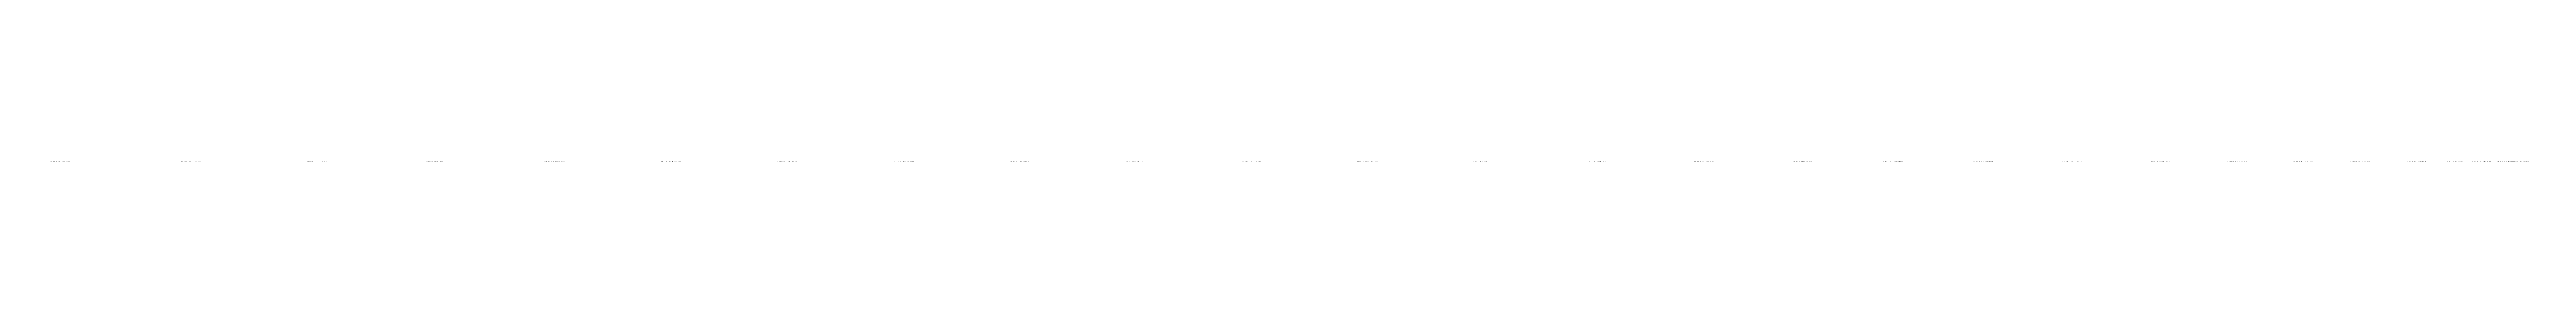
# Model space of a CAD drawing. Header units: millimetres. Extents: x 0 to 240831, y 0 to 45222.
# Drawn here: x 5 to 173461, y 6464 to 6532 of the extents above; entities that cross this region are included whole.
import ezdxf
from ezdxf.enums import TextEntityAlignment as Align

# ---------------------------------------------------------------- set-up
doc = ezdxf.new("R2010")
doc.units = ezdxf.units.MM
doc.header["$LTSCALE"] = 1000
doc.layers.add('TXT_GEN', color=3, linetype='Continuous')
doc.styles.add('VERDNA', font='verdana.ttf', dxfattribs={"width": 0.8})

msp = doc.modelspace()

# ---------------------------------------------------------------- texts
at = {"layer": 'TXT_GEN', "style": 'VERDNA', "width": 0.8}
for s, p in [('b/111 | IPE450 | L=9229 | Qty: 1 | W=716.2 kg', (0, 6465)), ('b/41 | IPE450 | L=8836 | Qty: 1 | W=685.7 kg', (9239, 6465)), ('b/28 | IPE450 | L=8261 | Qty: 1 | W=641.1 kg', (18085, 6465)), ('b/29 | IPE450 | L=8261 | Qty: 1 | W=641.1 kg', (26356, 6465)), ('b/109 | IPE450 | L=8165 | Qty: 3 | W=1900.8 kg', (34627, 6465)), ('b/108 | IPE450 | L=8155 | Qty: 2 | W=1265.7 kg', (42802, 6465)), ('b/131 | IPE450 | L=8125 | Qty: 1 | W=630.5 kg', (50967, 6465)), ('b/26 | IPE450 | L=8117 | Qty: 2 | W=1259.8 kg', (59102, 6465)), ('b/38 | IPE450 | L=8115 | Qty: 1 | W=629.7 kg', (67229, 6465)), ('b/3 | IPE450 | L=8114 | Qty: 2 | W=1259.3 kg', (75354, 6465)), ('b/257 | IPE450 | L=8104 | Qty: 1 | W=628.9 kg', (83478, 6465)), ('b/106 | IPE450 | L=8099 | Qty: 1 | W=628.5 kg', (91592, 6465)), ('b/1 | IPE450 | L=8054 | Qty: 2 | W=1250.0 kg', (99701, 6465)), ('b/110 | IPE450 | L=7391 | Qty: 1 | W=573.5 kg', (107765, 6465)), ('b/39 | IPE450 | L=6885 | Qty: 1 | W=534.3 kg', (115166, 6465)), ('b/40 | IPE450 | L=6304 | Qty: 1 | W=489.2 kg', (122061, 6465)), ('b/42 | IPE450 | L=6301 | Qty: 1 | W=489.0 kg', (128375, 6465)), ('b/875 | IPE450 | L=6252 | Qty: 1 | W=485.2 kg', (134686, 6465)), ('b/133 | IPE450 | L=6234 | Qty: 1 | W=483.8 kg', (140948, 6465)), ('b/128 | IPE450 | L=5275 | Qty: 1 | W=409.3 kg', (147192, 6465)), ('b/137 | IPE450 | L=4589 | Qty: 1 | W=356.1 kg', (152477, 6465)), ('b/132 | IPE450 | L=4005 | Qty: 1 | W=310.8 kg', (157076, 6465)), ('b/135 | IPE450 | L=3946 | Qty: 1 | W=306.2 kg', (161091, 6465)), ('b/24 | IPE450 | L=2604 | Qty: 2 | W=404.1 kg', (165047, 6465)), ('b/138 | IPE450 | L=1867 | Qty: 1 | W=144.9 kg', (167661, 6465)), ('b/129 | IPE450 | L=1866 | Qty: 1 | W=144.8 kg', (169538, 6465)), ('b/840 | IPE450 | L=826 | Qty: 1 | W=64.1 kg', (171414, 6465)), ('b/878 | IPE450 | L=476 | Qty: 1 | W=36.9 kg', (172250, 6465))]:
    msp.add_text(s, height=50, dxfattribs=at).set_placement(p, align=Align.BOTTOM_LEFT)

doc.saveas('drawing.dxf')
